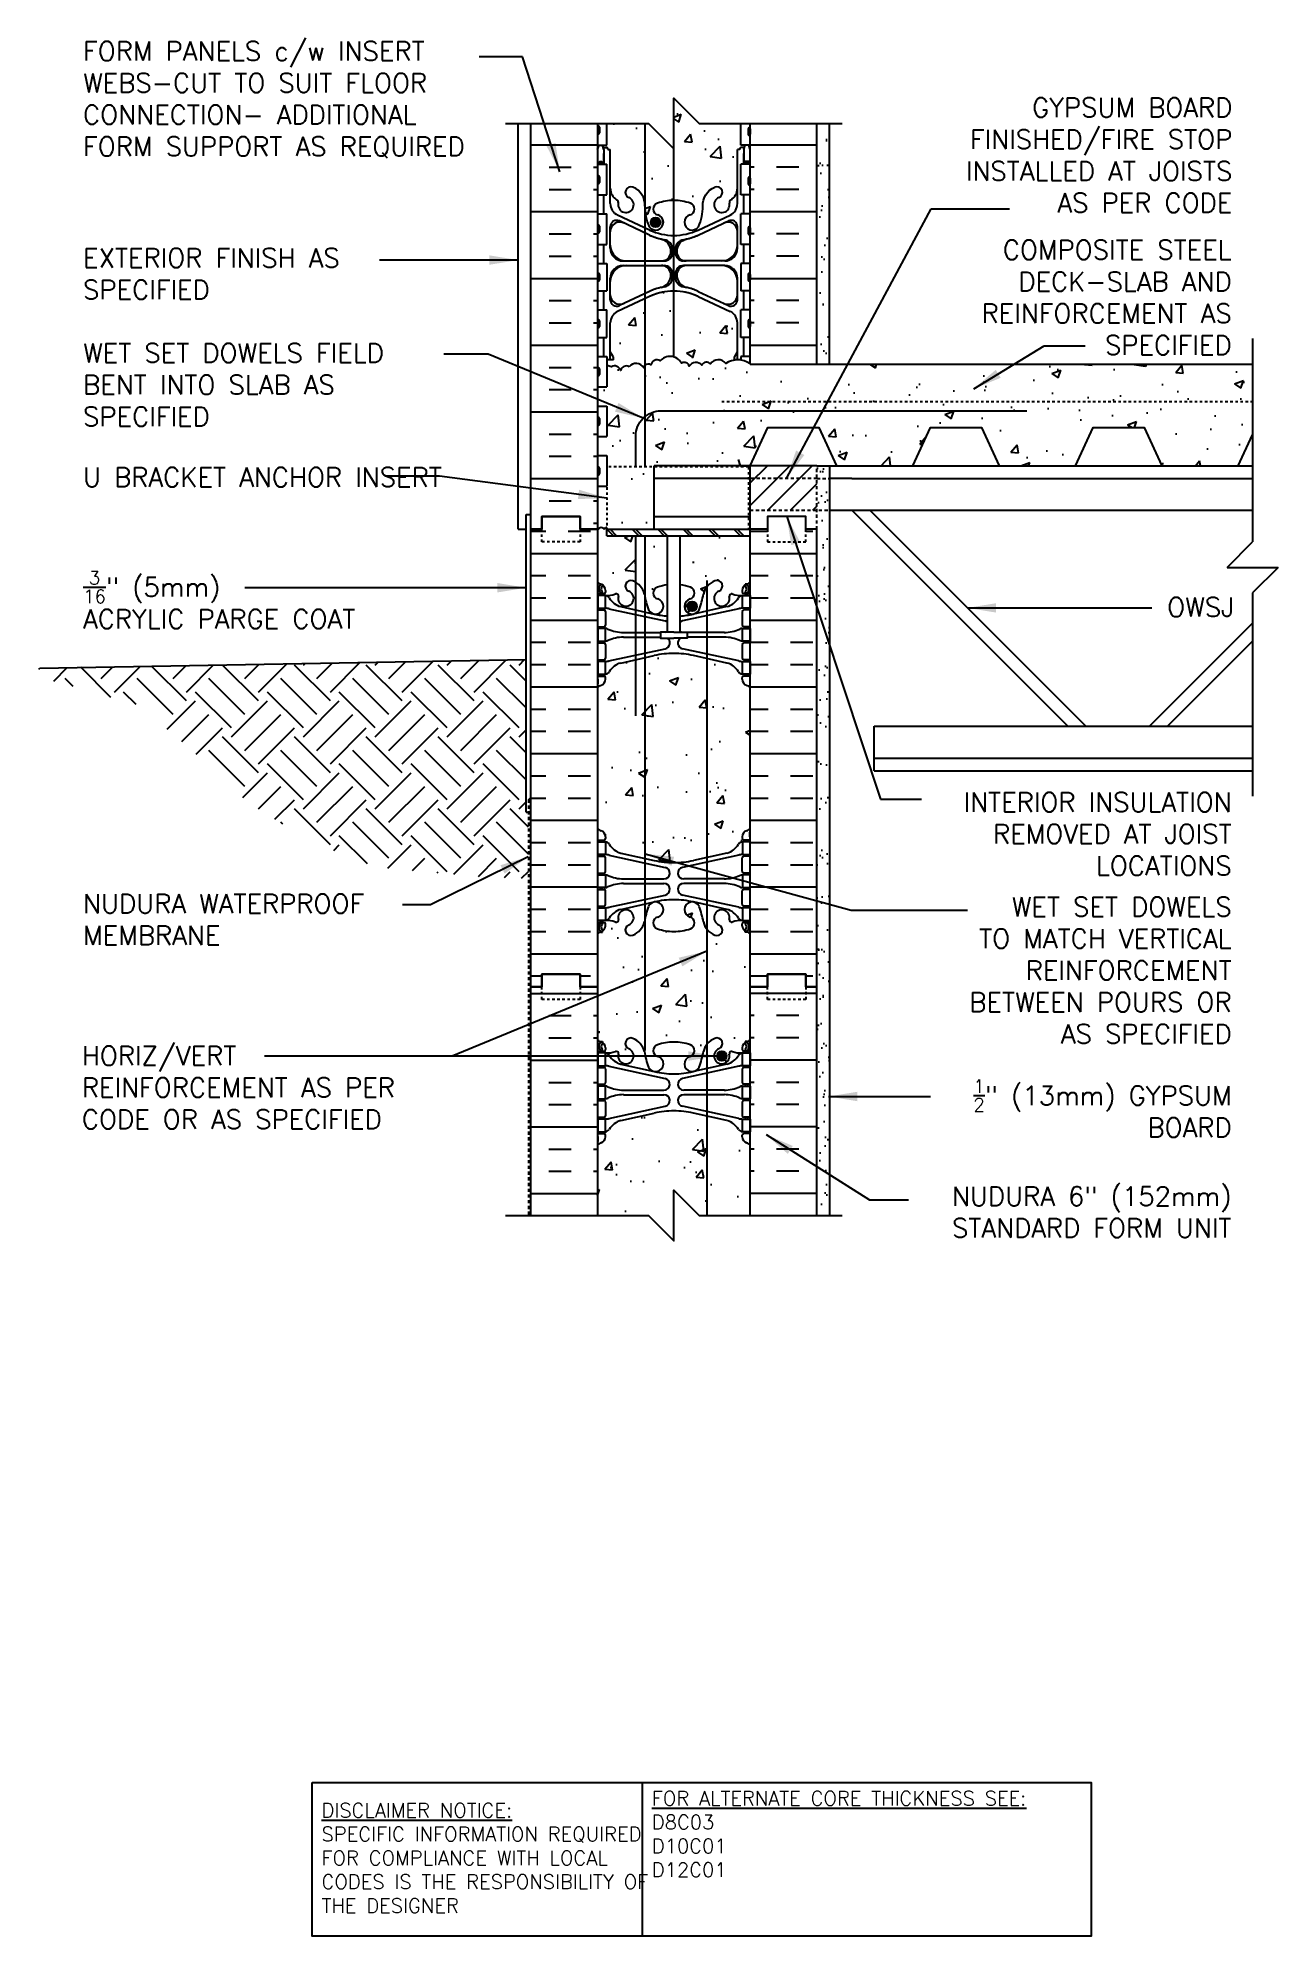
# Model space of a CAD drawing. Header units: inches. Extents: x 49.1 to 97.9, y 137.5 to 212.2.
import ezdxf
from ezdxf.enums import TextEntityAlignment as Align

# ---------------------------------------------------------------- set-up
doc = ezdxf.new("R2010")
doc.units = ezdxf.units.IN
doc.header["$LTSCALE"] = 0.5
doc.header["$MEASUREMENT"] = 0
doc.linetypes.add('DASHED2', pattern=[0.375, 0.25, -0.125])
doc.linetypes.add('HIDDEN2', pattern=[0.1875, 0.125, -0.0625])
for name, color, linetype in [('HATCH', 12, 'Continuous'), ('line25', 2, 'Continuous'), ('LINE3', 3, 'Continuous'), ('LINE50', 5, 'Continuous'), ('LINE9', 9, 'Continuous'), ('TEXT', 4, 'Continuous'), ('Web_Edge', 9, 'Continuous')]:
    doc.layers.add(name, color=color, linetype=linetype)
doc.styles.add('DIM', font='romans.shx', dxfattribs={"width": 0.7})
doc.styles.add('ROMANS', font='romans.shx', dxfattribs={"height": 0.75})
doc.styles.get("Standard").update_dxf_attribs({"font": 'romans.shx', "height": 0.75})
doc.dimstyles.new('ext_12', dxfattribs={"dimscale": 12, "dimtxt": 0.09375, "dimasz": 0.09375, "dimexe": 0.09375, "dimexo": 0.0625, "dimgap": 0.0625, "dimtad": 1, "dimdec": 1, "dimzin": 3, "dimdsep": 46, "dimlunit": 4, "dimtxsty": 'DIM', "dimcen": 0.09, "dimdle": 0.09375, "dimclrt": 4, "dimadec": 0, "dimazin": 0, "dimtfac": 1, "dimtdec": 1, "dimtmove": 2, "dimatfit": 3, "dimfxl": 1, "dimfrac": 2, "dimtolj": 1, "dimtzin": 0, "dimarcsym": 0})
pattern_1 = [(37.5, (4.0259, 64.8166), (-0.0314967, 0.963412), [0, -0.76, 0, -0.85, 0, -0.8125]), (7.5, (4.0259, 64.8166), (0.884888, 1.411073), [0, -0.41, 0, -0.685, 0, -0.2625]), (327.5, (3.4109, 64.8166), (1.557071, 0.0028295), [0, -0.25, 0, -0.9, 0, -1.175]), (317.5, (3.4109, 64.8166), (1.503063, 0.438838), [0, -0.125, 0, -0.59, 0, -0.675])]

msp = doc.modelspace()

# ---------------------------------------------------------------- texts
at = {"layer": 'TEXT', "style": 'ROMANS'}
msp.add_text('OWSJ ', height=0.75, dxfattribs=at).set_placement((95.086, 189.406), align=Align.CENTER)
at = {"layer": 'TEXT', "char_height": 0.75, "style": 'ROMANS'}
for s, insert, width, attachment_point in [('FORM PANELS c/w INSERT WEBS-CUT TO SUIT FLOOR CONNECTION- ADDITIONAL FORM SUPPORT AS REQUIRED', (50.87, 212.029), 16.66856, 1), ('\\A1;GYPSUM BOARD FINISHED/FIRE STOP INSTALLED AT JOISTS AS PER CODE', (96.071, 207.56), 12.22718, 6), ('EXTERIOR FINISH AS SPECIFIED', (50.87, 203.893), 13.68504, 1), ('\\A1;COMPOSITE STEEL DECK-SLAB AND REINFORCEMENT AS SPECIFIED', (96.044, 201.961), 12.22718, 6), ('WET SET DOWELS FIELD BENT INTO SLAB AS SPECIFIED', (50.87, 200.153), 13.68504, 1), ('U BRACKET ANCHOR INSERT', (50.87, 195.269), 13.68504, 1), ('\\A1;{\\H0.7x;\\S3/16;\\H1.429x;" (5mm)\\PACRYLIC PARGE COAT}', (50.87, 190.069), 13.05222, 4), ('\\A1;INTERIOR INSULATION REMOVED AT JOIST LOCATIONS', (96.044, 180.857), 12.22718, 6), ('\\A1;{\\H1x;NUDURA WATERPROOF MEMBRANE}', (50.87, 177.49), 13.60737, 4), ('WET SET DOWELS \\PTO MATCH VERTICAL REINFORCEMENT\\PBETWEEN POURS OR AS SPECIFIED', (96.044, 175.49), 12.22718, 6), ('HORIZ/VERT\\PREINFORCEMENT AS PER CODE OR AS SPECIFIED', (50.823, 170.881), 14.832, 4), ('\\A1;{\\H0.7x;\\S1/2;}" (13mm) GYPSUM BOARD', (96.044, 170.063), 12.19083, 6), ('NUDURA 6" (152mm) STANDARD FORM UNIT', (96.038, 165.98), 14.12358, 6)]:
    msp.add_mtext(s, dxfattribs=dict(at, insert=insert, width=width, attachment_point=attachment_point))
at = {"layer": 'TEXT', "char_height": 0.5625, "attachment_point": 4}
for s, insert, width in [('{\\LDISCLAIMER NOTICE:}\\PSPECIFIC INFORMATION REQUIRED FOR COMPLIANCE WITH LOCAL CODES IS THE RESPONSIBILITY OF THE DESIGNER', (60.249, 140.572), 14.00235), ('{\\LFOR ALTERNATE CORE THICKNESS SEE:\\P}D8C03\\PD10C01\\PD12C01', (73.241, 141.512), 23.33295)]:
    msp.add_mtext(s, dxfattribs=dict(at, insert=insert, width=width))

# ---------------------------------------------------------------- blocks, each defined once
blk = doc.blocks.new('Cutline')
at = {"layer": 'LINE9'}
blk.add_lwpolyline([(-12.25, 0), (-6.625, 0), (-5.625, -1), (-5.625, 1), (-4.625, 0), (1, 0)], dxfattribs=at)

# ---------------------------------------------------------------- hatches: boundary and pattern name
at = {"layer": 'HATCH'}
h = msp.add_hatch(dxfattribs=at)
h.set_pattern_fill('AR-CONC', color=256, scale=0.5)
h.paths.add_polyline_path([(76.607, 207.778), (76.707, 207.778), (76.707, 207.808, -0.414214), (76.757, 207.858), (76.883, 207.858), (76.914, 207.951), (76.742, 207.951), (76.742, 208.809), (75.107, 208.809), (74.107, 209.809), (74.107, 207.809), (74.107, 205.778, -0.082755), (74.756, 205.67, -0.735593), (74.743, 205.212, 1.422913), (75.077, 204.745, 0.10488), (75.249, 205.557, -0.325306), (75.716, 206.299, -1), (75.879, 205.891, 2.127293), (76.292, 205.666, -0.31131), (76.348, 205.796, 0.258958), (76.607, 206.263)])
h.paths.add_polyline_path([(74.107, 207.809), (73.107, 208.809), (72.982, 208.809), (72.982, 205.3, 0.072347), (73.138, 204.745, 1.422913), (73.472, 205.212, -0.735593), (73.459, 205.67, -0.082755), (74.107, 205.778)])
h.paths.add_polyline_path([(73.576, 204.919, -1), (73.201, 204.919, -1)], flags=16)
h.paths.add_polyline_path([(72.982, 208.809), (71.472, 208.809), (71.472, 207.951), (71.301, 207.951), (71.331, 207.858), (71.457, 207.858, -0.414214), (71.507, 207.808), (71.507, 207.778), (71.607, 207.778), (71.607, 206.263, 0.258958), (71.866, 205.796, -0.31131), (71.923, 205.666, 2.127293), (72.336, 205.891, -1), (72.499, 206.299, -0.306667), (72.967, 205.608)])
h.paths.add_polyline_path([(74.107, 202.214, 0.109869), (73.154, 202.002), (72.982, 201.922), (72.982, 199.295, -0.33578), (73.207, 199.316, -0.520567), (73.569, 199.471, -0.230831), (73.986, 199.645, -0.059834), (74.107, 199.623)])
h.paths.add_polyline_path([(72.982, 201.922), (71.895, 201.413, 0.291097), (71.607, 200.96), (71.607, 199.82), (71.727, 199.62), (71.727, 199.507), (71.472, 199.507), (71.472, 199.29, -0.058158), (71.652, 199.231, -0.520567), (72.011, 199.087, -0.520567), (72.353, 199.234, -0.520567), (72.926, 199.195, -0.157293), (72.982, 199.295)])
h.paths.add_polyline_path([(76.607, 200.96, 0.291097), (76.319, 201.413), (75.061, 202.002, 0.093369), (74.254, 202.209, 0.016332), (74.107, 202.214), (74.107, 199.623, -0.195791), (74.408, 199.376, -0.520567), (74.713, 199.255, -0.520567), (75.203, 199.298, -0.520567), (75.548, 199.347, -0.520567), (76.146, 199.369, -0.108783), (76.487, 199.498), (76.487, 199.62), (76.607, 199.82)])
h.paths.add_polyline_path([(96.87, 199.344), (77.107, 199.344), (77.107, 199.346, 0.310845), (76.146, 199.369, 0.520567), (75.548, 199.347, 0.520567), (75.203, 199.298, 0.520567), (74.713, 199.255, 0.520567), (74.408, 199.376, 0.258655), (73.986, 199.645, 0.230831), (73.569, 199.471, 0.520567), (73.207, 199.316, 0.33578), (72.982, 199.295), (72.982, 195.295), (73.333, 195.295), (73.333, 195.342), (77.107, 195.342), (77.807, 196.842), (79.807, 196.842), (80.505, 195.344), (83.507, 195.344), (84.206, 196.842), (86.206, 196.842), (86.904, 195.344), (89.906, 195.344), (90.605, 196.842), (92.605, 196.842), (93.303, 195.344), (96.305, 195.344), (96.87, 196.555)])
h.paths.add_polyline_path([(72.982, 197.284), (72.982, 199.295, 0.157293), (72.926, 199.195, 0.520567), (72.353, 199.234, 0.520567), (72.011, 199.087, 0.520567), (71.652, 199.231, 0.058158), (71.472, 199.29), (71.472, 198.441), (71.107, 198.441), (71.107, 197.691), (71.472, 197.691), (71.472, 196.491), (71.107, 196.491), (71.107, 195.741), (71.472, 195.741), (71.472, 195.295), (72.607, 195.295), (72.607, 196.504, -0.227735)])
h.paths.add_polyline_path([(73.333, 195.295), (72.982, 195.295), (71.472, 195.295), (71.472, 192.842), (73.333, 192.842)])
h.paths.add_polyline_path([(72.607, 192.582), (71.472, 192.582), (71.472, 192.842), (71.472, 194.541), (71.107, 194.541), (71.107, 190.755, 0.064398), (71.217, 190.689), (71.307, 190.689), (71.307, 190.648, -0.249069), (71.417, 190.44), (71.417, 190.373, -0.414214), (71.355, 190.31), (71.307, 190.31), (71.307, 190.24), (71.412, 190.24, 0.10046), (71.806, 190.298, -0.601435), (71.926, 190.193, 2.182095), (72.336, 190.406, -1), (72.499, 190.814, -0.040657), (72.607, 190.76)])
h.paths.add_polyline_path([(73.857, 192.582), (73.857, 192.582), (72.982, 192.582), (72.982, 190.111, 0.037617), (73.113, 189.679, 1.553132), (73.472, 190.104, -0.735593), (73.459, 190.562, -0.05128), (73.857, 190.654)])
h.paths.add_polyline_path([(77.107, 192.582), (74.357, 192.582), (74.357, 190.654, -0.05128), (74.756, 190.562, -0.735593), (74.743, 190.104, 1.553132), (75.101, 189.679, 0.053157), (75.267, 190.293, -0.24438), (75.716, 190.814, -1), (75.879, 190.406, 2.182095), (76.289, 190.193, -0.601435), (76.409, 190.298, 0.10046), (76.802, 190.24), (76.907, 190.24), (76.907, 190.31), (76.86, 190.31, -0.414214), (76.797, 190.373), (76.797, 190.44, -0.249069), (76.907, 190.648), (76.907, 190.689), (76.997, 190.689, 0.064398), (77.107, 190.755)])
h.paths.add_polyline_path([(75.013, 189.81, -1), (74.638, 189.81, -1)], flags=16)
h.paths.add_polyline_path([(75.409, 187.755), (74.875, 187.872, 0.057795), (74.107, 187.961, 0.057795), (73.339, 187.872), (72.982, 187.794), (72.982, 179.895), (73.339, 179.817, 0.057795), (74.107, 179.727, 0.057795), (74.875, 179.817), (75.409, 179.934)])
h.paths.add_polyline_path([(72.982, 187.794), (72.017, 187.582, 0.196323), (71.568, 187.235, -0.188973), (71.412, 187.14), (71.307, 187.14), (71.307, 187.07), (71.355, 187.07, -0.414214), (71.417, 187.008), (71.417, 186.94, -0.317837), (71.251, 186.705, 0.082415), (71.107, 186.626), (71.107, 181.063, 0.082415), (71.251, 180.984, -0.317837), (71.417, 180.748), (71.417, 180.681, -0.414214), (71.355, 180.618), (71.307, 180.618), (71.307, 180.548), (71.412, 180.548, -0.188973), (71.568, 180.453, 0.196323), (72.017, 180.107), (72.982, 179.895)])
h.paths.add_polyline_path([(77.107, 186.626, 0.082415), (76.964, 186.705, -0.317837), (76.797, 186.94), (76.797, 187.008, -0.414214), (76.86, 187.07), (76.907, 187.07), (76.907, 187.14), (76.802, 187.14, -0.188973), (76.646, 187.235, 0.196323), (76.197, 187.582), (75.409, 187.755), (75.409, 179.934), (76.197, 180.107, 0.196323), (76.646, 180.453, -0.188973), (76.802, 180.548), (76.907, 180.548), (76.907, 180.618), (76.86, 180.618, -0.414214), (76.797, 180.681), (76.797, 180.748, -0.317837), (76.964, 180.984, 0.082415), (77.107, 181.063)])
h.paths.add_polyline_path([(72.947, 177.395, -0.24438), (72.499, 176.874, -1), (72.336, 177.283, 2.182095), (71.926, 177.496, -0.601435), (71.806, 177.391, 0.10046), (71.412, 177.448), (71.307, 177.448), (71.307, 177.378), (71.355, 177.378, -0.414214), (71.417, 177.316), (71.417, 177.248, -0.249069), (71.307, 177.041), (71.307, 176.999), (71.217, 176.999, 0.064398), (71.107, 176.933), (71.107, 174.844), (71.107, 172.755, 0.064398), (71.217, 172.689), (71.307, 172.689), (71.307, 172.648, -0.249069), (71.417, 172.44), (71.417, 172.373, -0.414214), (71.355, 172.31), (71.307, 172.31), (71.307, 172.24), (71.412, 172.24, 0.10046), (71.806, 172.298, -0.601435), (71.926, 172.193, 2.182095), (72.336, 172.406, -1), (72.499, 172.814, -0.24438), (72.947, 172.293, 0.053157), (73.113, 171.679, 1.553132), (73.472, 172.104, -0.735593), (73.459, 172.562, -0.082755), (74.107, 172.67, -0.082755), (74.756, 172.562, -0.735593), (74.743, 172.104, 1.553132), (75.101, 171.679, 0.053157), (75.267, 172.293, -0.110434), (75.409, 172.586), (75.409, 177.103, -0.110434), (75.267, 177.395, 0.053157), (75.101, 178.009, 1.553132), (74.743, 177.585, -0.735593), (74.756, 177.127, -0.082755), (74.107, 177.019, -0.082755), (73.459, 177.127, -0.735593), (73.472, 177.585, 1.553132), (73.113, 178.009, 0.053157)])
h.paths.add_polyline_path([(77.107, 176.933, 0.064398), (76.997, 176.999), (76.907, 176.999), (76.907, 177.041, -0.249069), (76.797, 177.248), (76.797, 177.316, -0.414214), (76.86, 177.378), (76.907, 177.378), (76.907, 177.448), (76.802, 177.448, 0.10046), (76.409, 177.391, -0.601435), (76.289, 177.496, 2.182095), (75.879, 177.283, -1), (75.716, 176.874, -0.130426), (75.409, 177.103), (75.409, 172.586, -0.130426), (75.716, 172.814, -1), (75.879, 172.406, 2.182095), (76.289, 172.193, -0.601435), (76.409, 172.298, 0.10046), (76.802, 172.24), (76.907, 172.24), (76.907, 172.31), (76.86, 172.31, -0.414214), (76.797, 172.373), (76.797, 172.44, -0.249069), (76.907, 172.648), (76.907, 172.689), (76.997, 172.689, 0.064398), (77.107, 172.755), (77.107, 174.844)])
h.paths.add_polyline_path([(76.18, 172.122, -1), (75.805, 172.122, -1)], flags=16)
h.paths.add_polyline_path([(75.409, 169.755), (74.875, 169.872, 0.057795), (74.107, 169.961, 0.057795), (73.339, 169.872), (72.017, 169.582, 0.196323), (71.568, 169.235, -0.188973), (71.412, 169.14), (71.307, 169.14), (71.307, 169.07), (71.355, 169.07, -0.414214), (71.417, 169.008), (71.417, 168.94, -0.317837), (71.251, 168.705, 0.082415), (71.107, 168.626), (71.107, 165.844), (73.107, 165.844), (74.107, 164.844), (74.107, 166.844), (75.107, 165.844), (75.409, 165.844)])
h.paths.add_polyline_path([(77.107, 168.626, 0.082415), (76.964, 168.705, -0.317837), (76.797, 168.94), (76.797, 169.008, -0.414214), (76.86, 169.07), (76.907, 169.07), (76.907, 169.14), (76.802, 169.14, -0.188973), (76.646, 169.235, 0.196323), (76.197, 169.582), (75.409, 169.755), (75.409, 165.844), (77.107, 165.844)])
h = msp.add_hatch(dxfattribs=at)
h.set_pattern_fill('INSUL', color=256, scale=7, style=0)
h.set_pattern_definition([(0, (-2855.0543, -204.163), (0, 2.625), []), (0, (-2855.0543, -203.288), (0, 2.625), [0.875, -0.875]), (0, (-2855.0543, -202.413), (0, 2.625), [0.875, -0.875])])
h.paths.add_polyline_path([(68.482, 192.846), (68.92, 192.846), (68.92, 193.346), (70.42, 193.346), (70.42, 192.846), (71.107, 192.846), (71.107, 208.684), (70.982, 208.809), (68.482, 208.809)])
h = msp.add_hatch(dxfattribs=at)
h.set_pattern_fill('AR-CONC', color=256, scale=0.5, style=0)
h.paths.add_polyline_path([(72.511, 208.809), (71.472, 208.809), (71.472, 207.951), (71.301, 207.951), (71.331, 207.858), (71.457, 207.858, -0.414214), (71.507, 207.808), (71.507, 207.778), (71.607, 207.778), (71.607, 206.263, 0.258958), (71.866, 205.796, -0.31131), (71.923, 205.666, 0.933591), (72.511, 205.508), (72.511, 205.707, 0.218189), (72.336, 205.891, -1), (72.499, 206.299, -0.004256), (72.511, 206.294)])
h = msp.add_hatch(dxfattribs=at)
h.set_pattern_fill('INSUL', color=256, scale=7, style=0)
h.set_pattern_definition([(180, (3003.269, -204.163), (0, 2.625), []), (180, (3003.269, -203.288), (0, 2.625), [0.875, -0.875]), (180, (3003.269, -202.413), (0, 2.625), [0.875, -0.875])])
h.paths.add_polyline_path([(77.107, 199.344), (79.732, 199.344), (79.732, 208.809), (77.107, 208.809)])
h = msp.add_hatch(dxfattribs=at)
h.set_pattern_fill('AR-SAND', color=256, scale=0.5, style=0)
h.set_pattern_definition(pattern_1)
h.paths.add_polyline_path([(80.232, 208.809), (79.732, 208.809), (79.732, 199.344), (79.857, 199.344), (80.232, 199.344)])
h = msp.add_hatch(dxfattribs=at)
h.set_pattern_fill('AR-CONC', color=256, scale=0.5, style=0)
h.paths.add_polyline_path([(73.992, 202.844, 0.413582), (73.617, 203.218), (72.511, 203.218), (72.511, 201.9), (73.154, 202.201, -0.053094), (73.604, 202.356, 0.350119)])
h = msp.add_hatch(dxfattribs=at)
h.set_pattern_fill('AR-SAND', color=256, scale=0.5, style=0)
h.set_pattern_definition(pattern_1)
h.paths.add_polyline_path([(80.232, 195.344), (79.732, 195.344), (79.732, 174.844), (79.732, 165.844), (80.232, 165.844)])
h = msp.add_hatch(dxfattribs=at)
h.set_pattern_fill('INSUL', color=256, scale=7, style=0)
h.set_pattern_definition([(0, (78.6955, 186.6443), (0, 2.625), []), (0, (78.6955, 187.5193), (0, 2.625), [0.875, -0.875]), (0, (78.6955, 188.3943), (0, 2.625), [0.875, -0.875])])
h.paths.add_polyline_path([(79.732, 192.844), (79.295, 192.844), (79.295, 192.344), (77.795, 192.344), (77.795, 192.844), (77.107, 192.844), (77.107, 174.844), (77.795, 174.844), (77.795, 175.344), (79.295, 175.344), (79.295, 174.844), (79.732, 174.844)])
h.paths.add_polyline_path([(68.482, 174.844), (68.92, 174.844), (68.92, 175.344), (70.42, 175.344), (70.42, 174.844), (71.107, 174.844), (71.107, 192.844), (70.42, 192.844), (70.42, 193.344), (68.92, 193.344), (68.92, 192.844), (68.482, 192.844)])
h = msp.add_hatch(dxfattribs=at)
h.set_pattern_fill('EARTH', color=256, scale=8, angle=45, style=0)
h.set_pattern_definition([(45, (4.0259, 64.8166), (2e-16, 2.828427), [2, -2]), (45, (3.4956, 65.347), (2e-16, 2.828427), [2, -2]), (45, (2.9652, 65.8773), (2e-16, 2.828427), [2, -2]), (135, (2.9652, 66.2308), (-2.828427, 4e-16), [2, -2]), (135, (3.4956, 66.7611), (-2.828427, 4e-16), [2, -2]), (135, (4.0259, 67.2915), (-2.828427, 4e-16), [2, -2])])
h.paths.add_polyline_path([(68.389, 179.106), (68.389, 181.719), (68.295, 181.719), (68.295, 187.719), (49.097, 187.384), (49.392, 186.966), (53.07, 185.916), (54.938, 184.341), (57.332, 182.125), (59.725, 180.608), (62.353, 179.559), (66.402, 179.184)])
at = {"layer": 'LINE3'}
for points in [[(73.201, 204.919, 1), (73.576, 204.919, 1)], [(74.638, 189.81, 1), (75.013, 189.81, 1)], [(75.805, 172.122, 1), (76.18, 172.122, 1)]]:
    msp.add_hatch(color=256, dxfattribs=at).paths.add_polyline_path(points)
at = {"layer": 'LINE9'}
h = msp.add_hatch(dxfattribs=at)
h.set_pattern_fill('ANSI31', color=256, scale=5, style=0)
h.paths.add_polyline_path([(79.732, 193.594), (79.732, 195.342), (77.107, 195.342), (77.107, 193.594)])

# ---------------------------------------------------------------- linework, layer by layer
at = {"layer": 'HATCH', "linetype": 'HIDDEN2'}
for p, q in [((71.472, 195.295), (71.472, 192.842)), ((77.045, 195.295), (71.472, 195.295)), ((77.045, 195.295), (77.045, 192.842))]:
    msp.add_line(p, q, dxfattribs=at)
at = {"layer": 'HATCH', "linetype": 'HIDDEN2', "ltscale": 2}
for p, q in [((79.732, 192.844), (79.732, 195.344)), ((79.732, 194.844), (77.107, 194.844)), ((79.732, 194.844), (80.232, 194.844)), ((77.107, 193.594), (80.232, 193.594))]:
    msp.add_line(p, q, dxfattribs=at)
at = {"layer": 'HATCH'}
for p, q in [((70.946, 193.085), (71.107, 193.085)), ((71.472, 192.842), (71.732, 192.582)), ((71.597, 192.842), (71.857, 192.582)), ((72.472, 192.842), (72.732, 192.582)), ((72.597, 192.842), (72.857, 192.582)), ((73.472, 192.842), (73.732, 192.582)), ((73.597, 192.842), (73.857, 192.582)), ((74.472, 192.842), (74.732, 192.582)), ((74.597, 192.842), (74.857, 192.582)), ((75.472, 192.842), (75.732, 192.582)), ((75.597, 192.842), (75.857, 192.582)), ((76.472, 192.842), (76.732, 192.582)), ((76.597, 192.842), (76.857, 192.582)), ((68.482, 174.585), (71.107, 174.585)), ((79.732, 174.585), (77.107, 174.585)), ((69.196, 173.71), (70.071, 173.71)), ((70.946, 173.71), (71.107, 173.71)), ((77.269, 173.71), (77.107, 173.71)), ((79.019, 173.71), (78.144, 173.71)), ((69.196, 172.835), (70.071, 172.835)), ((70.946, 172.835), (71.107, 172.835)), ((77.269, 172.835), (77.107, 172.835)), ((79.019, 172.835), (78.144, 172.835)), ((68.482, 171.96), (71.107, 171.96)), ((79.732, 171.96), (77.107, 171.96)), ((69.196, 171.085), (70.071, 171.085)), ((70.946, 171.085), (71.107, 171.085)), ((77.269, 171.085), (77.107, 171.085)), ((79.019, 171.085), (78.144, 171.085)), ((69.196, 170.21), (70.071, 170.21)), ((70.946, 170.21), (71.107, 170.21)), ((77.269, 170.21), (77.107, 170.21)), ((79.019, 170.21), (78.144, 170.21)), ((68.482, 169.335), (71.107, 169.335)), ((79.732, 169.335), (77.107, 169.335)), ((69.196, 168.46), (70.071, 168.46)), ((70.946, 168.46), (71.107, 168.46)), ((77.269, 168.46), (77.107, 168.46)), ((79.019, 168.46), (78.144, 168.46)), ((69.196, 167.585), (70.071, 167.585)), ((70.946, 167.585), (71.107, 167.585)), ((77.269, 167.585), (77.107, 167.585)), ((79.019, 167.585), (78.144, 167.585)), ((68.482, 166.71), (71.107, 166.71)), ((79.732, 166.71), (77.107, 166.71))]:
    msp.add_line(p, q, dxfattribs=at)
for points in [[(73.986, 199.645, 0.230831), (73.569, 199.471, 0.520567), (73.207, 199.316, 0.520567), (72.926, 199.195, 0.520567), (72.353, 199.234, 0.166585)], [(77.107, 199.346, 0.310845), (76.146, 199.369, 0.520567), (75.548, 199.347, 0.520567), (75.203, 199.298, 0.520567), (74.713, 199.255, 0.520567), (74.408, 199.376, 0.258655), (73.986, 199.645, 0.132818)], [(72.353, 199.234, 0.520567), (72.011, 199.087, 0.520567), (71.652, 199.231, 0.058158), (71.472, 199.29, 0.058158)], [(71.472, 192.92, 0.182463), (71.364, 192.846, 0.520567), (71.129, 192.846)]]:
    msp.add_lwpolyline(points, format="xyb", dxfattribs=at)
at = {"layer": 'line25'}
for p, q in [((71.107, 208.809), (71.107, 174.844)), ((71.472, 207.951), (71.472, 208.809)), ((76.742, 207.951), (76.742, 208.809)), ((77.107, 199.344), (77.107, 208.809)), ((71.107, 207.951), (71.472, 207.951)), ((77.107, 207.951), (76.742, 207.951)), ((71.107, 207.201), (71.472, 207.201)), ((71.472, 206.001), (71.472, 207.201)), ((76.742, 206.001), (76.742, 207.201)), ((77.107, 207.201), (76.742, 207.201)), ((71.107, 206.001), (71.472, 206.001)), ((77.107, 206.001), (76.742, 206.001)), ((71.107, 205.251), (71.472, 205.251)), ((71.472, 204.051), (71.472, 205.251)), ((77.107, 205.251), (76.742, 205.251)), ((76.742, 204.051), (76.742, 205.251)), ((71.107, 204.051), (71.472, 204.051)), ((77.107, 204.051), (76.742, 204.051)), ((71.107, 203.301), (71.472, 203.301)), ((71.472, 203.301), (71.472, 202.221)), ((77.107, 203.301), (76.742, 203.301)), ((76.742, 203.301), (76.742, 202.221)), ((71.107, 202.221), (71.472, 202.221)), ((77.107, 202.221), (76.742, 202.221)), ((71.107, 201.471), (71.472, 201.471)), ((71.472, 200.391), (71.472, 201.471)), ((77.107, 201.471), (76.742, 201.471)), ((76.742, 200.391), (76.742, 201.471)), ((71.107, 200.391), (71.472, 200.391)), ((77.107, 200.391), (76.742, 200.391)), ((71.107, 199.641), (71.472, 199.641)), ((71.472, 199.641), (71.472, 198.441)), ((77.107, 199.641), (76.742, 199.641)), ((76.742, 199.641), (76.742, 199.497)), ((77.107, 199.344), (96.87, 199.344)), ((71.107, 198.441), (71.472, 198.441)), ((71.107, 197.691), (71.472, 197.691)), ((71.472, 197.691), (71.472, 196.491)), ((71.107, 196.491), (71.472, 196.491)), ((71.107, 195.741), (71.472, 195.741)), ((71.472, 195.741), (71.472, 194.541)), ((73.333, 192.842), (73.333, 195.342)), ((77.107, 174.844), (77.107, 195.344)), ((79.732, 195.344), (96.87, 195.344)), ((71.107, 194.541), (71.472, 194.541)), ((77.107, 194.842), (73.333, 194.842)), ((81.107, 194.844), (80.232, 194.844)), ((81.107, 194.844), (96.87, 194.844)), ((80.232, 193.594), (96.87, 193.594)), ((81.107, 193.594), (89.607, 185.094)), ((81.814, 193.594), (90.314, 185.094)), ((71.472, 192.842), (77.107, 192.842)), ((71.472, 192.582), (71.472, 192.842)), ((73.333, 193.342), (77.107, 193.342)), ((71.472, 192.582), (77.107, 192.582)), ((73.857, 188.79), (73.857, 192.582)), ((74.357, 188.79), (74.357, 192.582)), ((96.87, 189.15), (92.814, 185.094)), ((96.87, 188.442), (93.522, 185.094)), ((81.982, 183.344), (81.982, 185.094)), ((81.982, 185.094), (96.87, 185.094)), ((81.982, 183.844), (96.87, 183.844)), ((81.982, 183.344), (96.87, 183.344)), ((71.107, 174.844), (71.107, 165.844)), ((77.107, 165.844), (77.107, 174.844))]:
    msp.add_line(p, q, dxfattribs=at)
at = {"layer": 'line25', "color": 192}
for p, q in [((76.732, 195.342), (76.653, 195.592)), ((76.732, 195.342), (77.107, 195.342)), ((80.506, 195.342), (83.506, 195.342)), ((86.905, 195.342), (89.905, 195.342)), ((93.304, 195.342), (96.304, 195.342))]:
    msp.add_line(p, q, dxfattribs=at)
for points in [[(77.107, 195.342), (77.807, 196.842), (79.807, 196.842), (80.506, 195.342)], [(83.506, 195.342), (84.206, 196.842), (86.206, 196.842), (86.905, 195.342)], [(89.905, 195.342), (90.605, 196.842), (92.605, 196.842), (93.304, 195.342)], [(96.304, 195.342), (96.87, 196.555)]]:
    msp.add_lwpolyline(points, dxfattribs=at)
at = {"layer": 'line25'}
for points in [[(79.732, 195.342), (73.333, 195.342)], [(74.107, 188.79), (73.579, 188.79), (73.579, 188.563), (74.107, 188.563)], [(74.107, 188.79), (74.636, 188.79), (74.636, 188.563), (74.376, 188.563)], [(74.376, 188.563), (74.107, 188.563)]]:
    msp.add_lwpolyline(points, dxfattribs=at)
at = {"layer": 'LINE3'}
for p, q in [((72.982, 195.295), (72.982, 208.807)), ((74.107, 199.623), (74.107, 207.809)), ((72.982, 172.335), (72.982, 192.582)), ((75.409, 190.828), (75.409, 165.844))]:
    msp.add_line(p, q, dxfattribs=at)
at = {"layer": 'LINE3', "linetype": 'Continuous'}
msp.add_lwpolyline([(72.607, 195.295), (72.607, 196.504, -0.414214), (73.607, 197.504), (87.986, 197.504)], format="xyb", dxfattribs=at)
msp.add_lwpolyline([(72.607, 185.504), (72.607, 192.582)], dxfattribs=at)
at = {"layer": 'LINE3'}
for centre in [(73.389, 204.919), (74.826, 189.81), (75.992, 172.122)]:
    msp.add_circle(centre, 0.188, dxfattribs=at)
at = {"layer": 'LINE50'}
for p, q in [((68.482, 192.846), (68.482, 208.809)), ((79.732, 199.344), (79.732, 208.809)), ((68.482, 174.844), (68.482, 192.844)), ((79.732, 174.844), (79.732, 192.844)), ((49.166, 187.385), (68.295, 187.719)), ((68.482, 165.844), (68.482, 174.844)), ((79.732, 165.844), (79.732, 174.844))]:
    msp.add_line(p, q, dxfattribs=at)
for points in [[(71.107, 192.844), (70.42, 192.844), (70.42, 193.344), (68.92, 193.344), (68.92, 192.844), (68.482, 192.844)], [(68.482, 192.844), (68.92, 192.844), (68.92, 193.344), (70.42, 193.344), (70.42, 192.844), (71.107, 192.844)], [(79.732, 192.844), (79.295, 192.844), (79.295, 193.344), (77.795, 193.344), (77.795, 192.844), (77.107, 192.844)], [(71.107, 174.844), (70.42, 174.844), (70.42, 175.344), (68.92, 175.344), (68.92, 174.844), (68.482, 174.844)], [(68.482, 174.844), (68.92, 174.844), (68.92, 175.344), (70.42, 175.344), (70.42, 174.844), (71.107, 174.844)], [(77.107, 174.844), (77.795, 174.844), (77.795, 175.344), (79.295, 175.344), (79.295, 174.844), (79.732, 174.844)], [(79.732, 174.844), (79.295, 174.844), (79.295, 175.344), (77.795, 175.344), (77.795, 174.844), (77.107, 174.844)]]:
    msp.add_lwpolyline(points, dxfattribs=at)
at = {"layer": 'LINE9'}
for p, q in [((67.982, 192.844), (67.982, 208.809)), ((71.107, 208.661), (71.107, 208.441)), ((71.107, 208.606), (71.107, 208.606)), ((71.107, 208.496), (71.107, 208.496)), ((71.147, 208.701), (71.147, 208.701)), ((71.147, 208.401), (71.147, 208.401)), ((71.187, 208.661), (71.187, 208.441)), ((77.027, 208.601), (77.027, 208.381)), ((77.027, 208.546), (77.027, 208.546)), ((77.027, 208.436), (77.027, 208.436)), ((77.067, 208.641), (77.067, 208.641)), ((77.067, 208.341), (77.067, 208.341)), ((77.107, 208.601), (77.107, 208.381)), ((80.232, 199.344), (80.232, 208.809)), ((71.107, 207.778), (71.164, 207.951)), ((71.357, 207.778), (71.301, 207.951)), ((71.331, 207.858), (71.457, 207.858)), ((71.357, 207.778), (71.357, 207.201)), ((71.507, 207.808), (71.507, 207.778)), ((71.507, 207.808), (71.507, 207.808)), ((71.507, 207.778), (71.607, 207.778)), ((71.607, 205.657), (71.607, 207.778)), ((76.707, 207.778), (76.607, 207.778)), ((76.607, 205.657), (76.607, 207.778)), ((76.707, 207.808), (76.707, 207.778)), ((76.707, 207.808), (76.707, 207.808)), ((76.883, 207.858), (76.757, 207.858)), ((76.857, 207.778), (76.914, 207.951)), ((76.857, 207.778), (76.857, 207.201)), ((77.107, 207.778), (77.051, 207.951)), ((71.107, 206.711), (71.107, 206.491)), ((71.107, 206.656), (71.107, 206.656)), ((71.107, 206.546), (71.107, 206.546)), ((71.147, 206.751), (71.147, 206.751)), ((71.147, 206.451), (71.147, 206.451)), ((71.187, 206.711), (71.187, 206.491)), ((77.027, 206.651), (77.027, 206.431)), ((77.027, 206.596), (77.027, 206.596)), ((77.027, 206.486), (77.027, 206.486)), ((77.067, 206.691), (77.067, 206.691)), ((77.067, 206.391), (77.067, 206.391)), ((77.107, 206.651), (77.107, 206.431)), ((71.107, 204.761), (71.107, 204.541)), ((71.107, 204.706), (71.107, 204.706)), ((71.147, 204.801), (71.147, 204.801)), ((71.187, 204.761), (71.187, 204.541)), ((71.607, 203.898), (71.607, 204.747)), ((73.154, 204.615), (71.895, 205.204)), ((73.154, 204.615), (71.895, 205.204)), ((73.154, 204.416), (71.963, 204.973)), ((73.154, 204.416), (71.963, 204.973)), ((75.061, 204.615), (76.319, 205.204)), ((75.061, 204.615), (76.319, 205.204)), ((75.061, 204.416), (76.251, 204.973)), ((75.061, 204.416), (76.251, 204.973)), ((76.607, 203.898), (76.607, 204.747)), ((77.027, 204.701), (77.027, 204.481)), ((77.027, 204.646), (77.027, 204.646)), ((77.067, 204.741), (77.067, 204.741)), ((77.107, 204.701), (77.107, 204.481)), ((71.107, 204.596), (71.107, 204.596)), ((71.147, 204.501), (71.147, 204.501)), ((74.047, 203.865), (74.047, 203.711)), ((74.167, 203.865), (74.167, 203.711)), ((77.027, 204.536), (77.027, 204.536)), ((77.067, 204.441), (77.067, 204.441)), ((72.107, 203.398), (73.735, 203.398)), ((72.107, 203.398), (73.617, 203.398)), ((72.107, 203.218), (73.735, 203.218)), ((72.107, 203.218), (73.617, 203.218)), ((73.992, 203.773), (73.992, 203.774)), ((74.222, 203.773), (74.222, 203.774)), ((76.107, 203.398), (74.48, 203.398)), ((76.107, 203.218), (74.48, 203.218)), ((76.107, 203.398), (74.597, 203.398)), ((76.107, 203.218), (74.597, 203.218)), ((71.107, 202.871), (71.107, 202.651)), ((71.107, 202.816), (71.107, 202.816)), ((71.107, 202.706), (71.107, 202.706)), ((71.147, 202.911), (71.147, 202.911)), ((71.147, 202.611), (71.147, 202.611)), ((71.187, 202.871), (71.187, 202.651)), ((71.607, 201.87), (71.607, 202.718)), ((74.047, 202.906), (74.047, 202.752)), ((74.167, 202.906), (74.167, 202.752)), ((76.607, 201.87), (76.607, 202.718)), ((77.027, 202.871), (77.027, 202.651)), ((77.027, 202.816), (77.027, 202.816)), ((77.027, 202.706), (77.027, 202.706)), ((77.067, 202.911), (77.067, 202.911)), ((77.067, 202.611), (77.067, 202.611)), ((77.107, 202.871), (77.107, 202.651)), ((73.154, 202.002), (71.895, 201.413)), ((73.154, 202.002), (71.895, 201.413)), ((73.154, 202.201), (71.963, 201.644)), ((73.154, 202.201), (71.963, 201.644)), ((75.061, 202.201), (76.251, 201.644)), ((75.061, 202.201), (76.251, 201.644)), ((75.061, 202.002), (76.319, 201.413)), ((75.061, 202.002), (76.319, 201.413)), ((71.107, 201.041), (71.107, 200.821)), ((71.107, 200.986), (71.107, 200.986)), ((71.107, 200.876), (71.107, 200.876)), ((71.147, 201.081), (71.147, 201.081)), ((71.187, 201.041), (71.187, 200.821)), ((71.607, 199.507), (71.607, 200.96)), ((76.607, 199.507), (76.607, 200.96)), ((77.027, 201.041), (77.027, 200.821)), ((77.027, 200.986), (77.027, 200.986)), ((77.027, 200.876), (77.027, 200.876)), ((77.067, 201.081), (77.067, 201.081)), ((77.107, 201.041), (77.107, 200.821)), ((71.147, 200.781), (71.147, 200.781)), ((77.067, 200.781), (77.067, 200.781)), ((96.87, 200.344), (96.87, 192.344)), ((71.727, 199.507), (71.472, 199.507)), ((71.727, 199.62), (71.607, 199.82)), ((71.727, 199.507), (71.727, 199.62)), ((76.487, 199.62), (76.607, 199.82)), ((76.487, 199.507), (76.487, 199.62)), ((76.742, 199.507), (76.487, 199.507)), ((71.107, 199.151), (71.107, 198.931)), ((71.107, 199.096), (71.107, 199.096)), ((71.107, 198.986), (71.107, 198.986)), ((71.147, 199.191), (71.147, 199.191)), ((71.147, 198.891), (71.147, 198.891)), ((71.187, 199.151), (71.187, 198.931)), ((71.107, 197.201), (71.107, 196.981)), ((71.107, 197.146), (71.107, 197.146)), ((71.147, 197.241), (71.147, 197.241)), ((71.187, 197.201), (71.187, 196.981)), ((71.107, 197.036), (71.107, 197.036)), ((71.147, 196.941), (71.147, 196.941)), ((71.107, 195.251), (71.107, 195.031)), ((71.107, 195.196), (71.107, 195.196)), ((71.107, 195.086), (71.107, 195.086)), ((71.147, 195.291), (71.147, 195.291)), ((71.147, 194.991), (71.147, 194.991)), ((71.187, 195.251), (71.187, 195.031)), ((80.232, 195.344), (80.232, 165.844)), ((68.295, 193.419), (68.482, 193.419)), ((68.295, 181.719), (68.295, 193.419)), ((67.982, 192.844), (68.295, 192.844)), ((95.87, 191.344), (96.87, 192.344)), ((95.87, 191.344), (97.87, 191.344)), ((97.87, 191.344), (96.87, 190.344)), ((96.87, 190.344), (96.87, 182.344)), ((68.295, 181.719), (68.389, 181.719))]:
    msp.add_line(p, q, dxfattribs=at)
at = {"layer": 'LINE9', "linetype": 'HIDDEN2'}
msp.add_line((75.992, 197.873), (96.87, 197.873), dxfattribs=at)
at = {"layer": 'LINE9', "linetype": 'DASHED2'}
for q in [(68.482, 182.295), (68.389, 165.844)]:
    msp.add_line((68.389, 182.201), q, dxfattribs=at)
at = {"layer": 'LINE9'}
for points in [[(71.357, 207.201), (71.357, 207.628)], [(76.857, 207.201), (76.857, 207.628)], [(71.197, 207.201), (71.197, 207.308), (71.267, 207.308), (71.267, 207.201)], [(77.057, 207.201), (77.057, 207.308), (76.907, 207.308), (76.907, 207.201)], [(77.017, 207.201), (77.017, 207.308), (76.947, 207.308), (76.947, 207.201)], [(71.357, 205.251), (71.357, 206.001)], [(76.857, 205.251), (76.857, 206.001)], [(71.357, 203.301), (71.357, 204.051)], [(76.857, 203.301), (76.857, 204.051)], [(71.357, 201.471), (71.357, 202.221)], [(76.857, 201.471), (76.857, 202.221)], [(71.357, 199.641), (71.357, 200.391)], [(76.857, 199.641), (76.857, 200.391)]]:
    msp.add_lwpolyline(points, dxfattribs=at)
for points in [[(72.966, 205.557, 0.325312), (72.499, 206.299)], [(75.249, 205.557, -0.325312), (75.716, 206.299)]]:
    msp.add_lwpolyline(points, format="xyb", dxfattribs=at)
at = {"layer": 'LINE9', "linetype": 'DASHED2', "ltscale": 0.15}
for points in [[(70.42, 192.844), (70.42, 192.844), (70.42, 192.344), (68.92, 192.344), (68.92, 192.844), (68.92, 192.844)], [(77.795, 192.844), (77.795, 192.844), (77.795, 192.344), (79.295, 192.344), (79.295, 192.844), (79.295, 192.844)], [(70.42, 174.844), (70.42, 174.844), (70.42, 174.344), (68.92, 174.344), (68.92, 174.844), (68.92, 174.844)], [(79.295, 174.844), (79.295, 174.844), (79.295, 174.344), (77.795, 174.344), (77.795, 174.844), (77.795, 174.844)]]:
    msp.add_lwpolyline(points, dxfattribs=at)
at = {"layer": 'LINE9'}
for centre, radius, start, end in [((71.147, 208.661), 0.04, 90, 180), ((71.147, 208.441), 0.04, 180, 270), ((71.147, 208.661), 0.04, 0, 90), ((71.147, 208.441), 0.04, 270, 0), ((77.067, 208.601), 0.04, 90, 180), ((77.067, 208.381), 0.04, 180, 270), ((77.067, 208.601), 0.04, 0, 90), ((77.067, 208.381), 0.04, 270, 0), ((71.457, 207.808), 0.05, 0, 90), ((76.757, 207.808), 0.05, 90, 180), ((71.147, 206.711), 0.04, 90, 180), ((71.147, 206.491), 0.04, 180, 270), ((71.147, 206.711), 0.04, 0, 90), ((71.147, 206.491), 0.04, 270, 0), ((72.157, 206.263), 0.55, 180, 238.0732), ((72.417, 206.095), 0.22, 68.19625, 248.19625), ((75.797, 206.095), 0.22, 291.80375, 111.80375), ((76.057, 206.263), 0.55, 301.9268, 0), ((77.067, 206.651), 0.04, 90, 180), ((77.067, 206.431), 0.04, 180, 270), ((77.067, 206.651), 0.04, 0, 90), ((77.067, 206.431), 0.04, 270, 0), ((72.107, 205.657), 0.5, 180, 244.92041), ((71.8, 205.69), 0.125, 348.90556, 58.0732), ((72.222, 205.608), 0.305, 168.90556, 68.19625), ((74.966, 205.558), 2, 180.01456, 203.96383), ((73.537, 205.443), 0.24, 108.92296, 254.27465), ((74.107, 203.778), 2, 90, 108.92296), ((74.107, 203.778), 2, 71.07704, 90), ((74.678, 205.443), 0.24, 285.72535, 71.07704), ((73.249, 205.558), 2, 336.03617, 359.98544), ((75.992, 205.608), 0.305, 111.80375, 11.09444), ((76.414, 205.69), 0.125, 121.9268, 191.09444), ((76.107, 205.657), 0.5, 295.07959, 0), ((71.147, 204.761), 0.04, 90, 180), ((71.147, 204.761), 0.04, 0, 90), ((71.857, 204.747), 0.25, 64.92041, 180), ((71.982, 204.55), 0.375, 64.92041, 180), ((71.982, 204.55), 0.375, 64.92041, 180), ((73.389, 204.919), 0.305, 214.67032, 74.27465), ((74.107, 206.653), 2.25, 244.92041, 270), ((74.107, 206.653), 2.25, 270, 295.07959), ((74.826, 204.919), 0.305, 105.72535, 325.32968), ((76.232, 204.55), 0.375, 0, 115.07959), ((76.232, 204.55), 0.375, 0, 115.07959), ((76.357, 204.747), 0.25, 0, 115.07959), ((77.067, 204.701), 0.04, 90, 180), ((77.067, 204.701), 0.04, 0, 90), ((71.147, 204.541), 0.04, 180, 270), ((71.147, 204.541), 0.04, 270, 0), ((72.232, 204.023), 0.625, 180, 270), ((72.232, 204.023), 0.625, 180, 270), ((72.107, 203.898), 0.5, 180, 270), ((72.107, 203.898), 0.5, 180, 270), ((74.107, 206.454), 2.25, 244.92041, 260.46127), ((74.107, 206.454), 2.25, 244.92041, 256.74618), ((73.492, 203.774), 0.5, 0, 77.0773), ((73.672, 203.865), 0.375, 360, 80.46127), ((74.542, 203.865), 0.375, 99.53873, 180), ((74.722, 203.774), 0.5, 102.9227, 180), ((74.107, 206.454), 2.25, 279.53873, 295.07959), ((74.107, 206.454), 2.25, 283.25382, 295.07959), ((75.982, 204.023), 0.625, 270, 0), ((75.982, 204.023), 0.625, 270, 0), ((76.107, 203.898), 0.5, 270, 0), ((76.107, 203.898), 0.5, 270, 0), ((77.067, 204.481), 0.04, 180, 270), ((77.067, 204.481), 0.04, 270, 0), ((72.232, 202.593), 0.625, 90, 180), ((72.107, 202.718), 0.5, 90, 180), ((72.232, 202.593), 0.625, 90, 180), ((72.107, 202.718), 0.5, 90, 180), ((73.617, 203.773), 0.375, 270, 0), ((73.617, 203.773), 0.375, 270, 289.58213), ((73.617, 202.843), 0.375, 0, 90), ((73.617, 202.843), 0.375, 63.18819, 90), ((73.735, 203.711), 0.312, 270, 0), ((73.735, 202.906), 0.312, 0, 90), ((74.48, 203.711), 0.312, 180, 270), ((74.48, 202.906), 0.312, 90, 180), ((74.597, 203.773), 0.375, 180, 270), ((74.597, 202.843), 0.375, 90, 180), ((74.597, 202.843), 0.375, 90, 116.81181), ((74.597, 203.773), 0.375, 250.41787, 270), ((75.982, 202.593), 0.625, 360, 90), ((75.982, 202.593), 0.625, 360, 90), ((76.107, 202.718), 0.5, 0, 90), ((76.107, 202.718), 0.5, 0, 90), ((71.147, 202.871), 0.04, 90, 180), ((71.147, 202.651), 0.04, 180, 270), ((71.147, 202.871), 0.04, 0, 90), ((71.147, 202.651), 0.04, 270, 0), ((74.107, 200.163), 2.25, 99.53873, 115.07959), ((73.492, 202.843), 0.5, 282.9227, 0), ((73.492, 202.843), 0.5, 282.9227, 324.40062), ((73.672, 202.752), 0.375, 279.53873, 0), ((74.542, 202.752), 0.375, 180, 260.46127), ((74.722, 202.843), 0.5, 180, 257.0773), ((74.722, 202.843), 0.5, 215.59938, 257.0773), ((74.107, 200.163), 2.25, 64.92041, 80.46127), ((77.067, 202.871), 0.04, 90, 180), ((77.067, 202.651), 0.04, 180, 270), ((77.067, 202.871), 0.04, 0, 90), ((77.067, 202.651), 0.04, 270, 0), ((71.982, 202.067), 0.375, 180, 295.07959), ((71.982, 202.067), 0.375, 180, 295.07959), ((71.857, 201.87), 0.25, 180, 295.07959), ((74.107, 200.163), 2.25, 102.9227, 115.07959), ((74.107, 199.964), 2.25, 90, 115.07959), ((74.107, 199.964), 2.25, 93.74279, 115.07959), ((74.107, 199.964), 2.25, 64.92041, 90), ((74.107, 199.964), 2.25, 64.92041, 86.25721), ((74.107, 200.163), 2.25, 64.92041, 77.0773), ((76.232, 202.067), 0.375, 244.92041, 360), ((76.232, 202.067), 0.375, 244.92041, 360), ((76.357, 201.87), 0.25, 244.92041, 0), ((71.147, 201.041), 0.04, 90, 180), ((71.147, 201.041), 0.04, 0, 90), ((72.107, 200.96), 0.5, 115.07959, 180), ((76.107, 200.96), 0.5, 0, 64.92041), ((77.067, 201.041), 0.04, 90, 180), ((77.067, 201.041), 0.04, 0, 90), ((71.147, 200.821), 0.04, 180, 270), ((71.147, 200.821), 0.04, 270, 0), ((77.067, 200.821), 0.04, 180, 270), ((77.067, 200.821), 0.04, 270, 0), ((71.147, 199.151), 0.04, 90, 180), ((71.147, 198.931), 0.04, 180, 270), ((71.147, 199.151), 0.04, 0, 90), ((71.147, 198.931), 0.04, 270, 0), ((71.147, 197.201), 0.04, 90, 180), ((71.147, 197.201), 0.04, 0, 90), ((71.147, 196.981), 0.04, 180, 270), ((71.147, 196.981), 0.04, 270, 0), ((71.147, 195.251), 0.04, 90, 180), ((71.147, 195.031), 0.04, 180, 270), ((71.147, 195.251), 0.04, 0, 90), ((71.147, 195.031), 0.04, 270, 0)]:
    msp.add_arc(centre, radius, start, end, dxfattribs=at)
at = {"layer": 'TEXT'}
msp.add_lwpolyline([(59.882, 143.538), (72.865, 143.538), (72.865, 137.5), (59.882, 137.5)], close=True, dxfattribs=at)
msp.add_lwpolyline([(72.865, 143.538), (90.526, 143.538), (90.526, 137.5), (72.865, 137.5)], dxfattribs=at)
at = {"layer": 'Web_Edge'}
for p, q in [((71.217, 190.689), (71.307, 190.689)), ((71.307, 190.689), (71.307, 190.648)), ((71.417, 190.44), (71.417, 190.373)), ((76.797, 190.44), (76.797, 190.373)), ((76.997, 190.689), (76.907, 190.689)), ((76.907, 190.689), (76.907, 190.648)), ((71.107, 190.41), (71.149, 190.41)), ((71.107, 190.31), (71.355, 190.31)), ((71.107, 189.67), (71.355, 189.67)), ((71.217, 190.31), (71.217, 190.24)), ((71.217, 189.74), (71.217, 189.67)), ((71.307, 190.31), (71.307, 190.24)), ((71.307, 189.74), (71.307, 189.67)), ((71.556, 189.717), (73.768, 189.235)), ((72.017, 189.799), (73.339, 189.509)), ((76.658, 189.717), (74.447, 189.235)), ((76.197, 189.799), (74.875, 189.509)), ((77.107, 190.31), (76.86, 190.31)), ((77.107, 189.67), (76.86, 189.67)), ((76.907, 190.31), (76.907, 190.24)), ((76.907, 189.74), (76.907, 189.67)), ((76.997, 190.31), (76.997, 190.24)), ((76.997, 189.74), (76.997, 189.67)), ((77.107, 190.41), (77.065, 190.41)), ((71.107, 189.01), (71.355, 189.01)), ((71.217, 189.01), (71.217, 188.94)), ((71.307, 189.01), (71.307, 188.94)), ((71.417, 189.608), (71.417, 189.073)), ((76.797, 189.608), (76.797, 189.073)), ((77.107, 189.01), (76.86, 189.01)), ((76.907, 189.01), (76.907, 188.94)), ((76.997, 189.01), (76.997, 188.94)), ((71.107, 188.37), (71.355, 188.37)), ((71.217, 188.44), (71.217, 188.37)), ((71.307, 188.44), (71.307, 188.37)), ((71.417, 188.308), (71.417, 187.773)), ((72.122, 188.78), (73.579, 188.78)), ((72.122, 188.6), (73.579, 188.6)), ((76.093, 188.78), (74.636, 188.78)), ((76.093, 188.6), (74.636, 188.6)), ((76.797, 188.308), (76.797, 187.773)), ((77.107, 188.37), (76.86, 188.37)), ((76.907, 188.44), (76.907, 188.37)), ((76.997, 188.44), (76.997, 188.37)), ((71.107, 187.71), (71.355, 187.71)), ((71.217, 187.71), (71.217, 187.64)), ((71.307, 187.71), (71.307, 187.64)), ((71.556, 187.664), (73.768, 188.146)), ((72.017, 187.582), (73.339, 187.872)), ((76.658, 187.664), (74.447, 188.146)), ((76.197, 187.582), (74.875, 187.872)), ((77.107, 187.71), (76.86, 187.71)), ((76.907, 187.71), (76.907, 187.64)), ((76.997, 187.71), (76.997, 187.64)), ((71.107, 187.07), (71.355, 187.07)), ((71.117, 186.95), (71.117, 186.764)), ((71.217, 187.14), (71.217, 187.07)), ((71.307, 187.14), (71.307, 187.07)), ((71.417, 186.94), (71.417, 187.008)), ((76.797, 186.94), (76.797, 187.008)), ((77.107, 187.07), (76.86, 187.07)), ((76.907, 187.14), (76.907, 187.07)), ((76.997, 187.14), (76.997, 187.07)), ((77.097, 186.95), (77.097, 186.764)), ((71.117, 180.738), (71.117, 180.924)), ((71.417, 180.748), (71.417, 180.681)), ((76.797, 180.748), (76.797, 180.681)), ((77.097, 180.738), (77.097, 180.924)), ((71.107, 180.618), (71.355, 180.618)), ((71.107, 179.978), (71.355, 179.978)), ((71.217, 180.548), (71.217, 180.618)), ((71.217, 179.978), (71.217, 180.048)), ((71.307, 180.548), (71.307, 180.618)), ((71.307, 179.978), (71.307, 180.048)), ((71.556, 180.024), (73.768, 179.543)), ((72.017, 180.107), (73.339, 179.817)), ((76.658, 180.024), (74.447, 179.543)), ((76.197, 180.107), (74.875, 179.817)), ((77.107, 180.618), (76.86, 180.618)), ((77.107, 179.978), (76.86, 179.978)), ((76.907, 180.548), (76.907, 180.618)), ((76.907, 179.978), (76.907, 180.048)), ((76.997, 180.548), (76.997, 180.618)), ((76.997, 179.978), (76.997, 180.048)), ((71.107, 179.318), (71.355, 179.318)), ((71.217, 179.248), (71.217, 179.318)), ((71.307, 179.248), (71.307, 179.318)), ((71.417, 179.381), (71.417, 179.916)), ((76.797, 179.381), (76.797, 179.916)), ((77.107, 179.318), (76.86, 179.318)), ((76.907, 179.248), (76.907, 179.318)), ((76.997, 179.248), (76.997, 179.318)), ((71.107, 178.678), (71.355, 178.678)), ((71.217, 178.678), (71.217, 178.748)), ((71.307, 178.678), (71.307, 178.748)), ((71.417, 178.081), (71.417, 178.616)), ((72.122, 179.088), (73.718, 179.088)), ((72.122, 178.908), (73.718, 178.908)), ((76.093, 179.088), (74.496, 179.088)), ((76.093, 178.908), (74.496, 178.908)), ((76.797, 178.081), (76.797, 178.616)), ((77.107, 178.678), (76.86, 178.678)), ((76.907, 178.678), (76.907, 178.748)), ((76.997, 178.678), (76.997, 178.748)), ((71.107, 178.018), (71.355, 178.018)), ((71.217, 177.948), (71.217, 178.018)), ((71.307, 177.948), (71.307, 178.018)), ((71.556, 177.972), (73.768, 178.453)), ((72.017, 177.889), (73.339, 178.18)), ((76.658, 177.972), (74.447, 178.453)), ((76.197, 177.889), (74.875, 178.18)), ((77.107, 178.018), (76.86, 178.018)), ((76.907, 177.948), (76.907, 178.018)), ((76.997, 177.948), (76.997, 178.018)), ((71.107, 177.378), (71.355, 177.378)), ((71.107, 177.278), (71.149, 177.278)), ((71.217, 177.378), (71.217, 177.448)), ((71.217, 176.999), (71.307, 176.999)), ((71.307, 177.378), (71.307, 177.448)), ((71.307, 176.999), (71.307, 177.041)), ((71.417, 177.248), (71.417, 177.316)), ((76.797, 177.248), (76.797, 177.316)), ((77.107, 177.378), (76.86, 177.378)), ((76.907, 177.378), (76.907, 177.448)), ((76.907, 176.999), (76.907, 177.041)), ((76.997, 176.999), (76.907, 176.999)), ((76.997, 177.378), (76.997, 177.448)), ((77.107, 177.278), (77.065, 177.278)), ((71.217, 172.689), (71.307, 172.689)), ((71.307, 172.689), (71.307, 172.648)), ((76.997, 172.689), (76.907, 172.689)), ((76.907, 172.689), (76.907, 172.648)), ((71.107, 172.41), (71.149, 172.41)), ((71.107, 172.31), (71.355, 172.31)), ((71.217, 172.31), (71.217, 172.24)), ((71.307, 172.31), (71.307, 172.24)), ((71.417, 172.44), (71.417, 172.373)), ((72.017, 171.799), (73.339, 171.509)), ((76.197, 171.799), (74.875, 171.509)), ((76.797, 172.44), (76.797, 172.373)), ((77.107, 172.31), (76.86, 172.31)), ((76.907, 172.31), (76.907, 172.24)), ((76.997, 172.31), (76.997, 172.24)), ((77.107, 172.41), (77.065, 172.41)), ((71.107, 171.67), (71.355, 171.67)), ((71.107, 171.01), (71.355, 171.01)), ((71.217, 171.74), (71.217, 171.67)), ((71.217, 171.01), (71.217, 170.94)), ((71.307, 171.74), (71.307, 171.67)), ((71.307, 171.01), (71.307, 170.94)), ((71.417, 171.608), (71.417, 171.073)), ((71.556, 171.717), (73.768, 171.235)), ((76.658, 171.717), (74.447, 171.235)), ((76.797, 171.608), (76.797, 171.073)), ((77.107, 171.67), (76.86, 171.67)), ((77.107, 171.01), (76.86, 171.01)), ((76.907, 171.74), (76.907, 171.67)), ((76.907, 171.01), (76.907, 170.94)), ((76.997, 171.74), (76.997, 171.67)), ((76.997, 171.01), (76.997, 170.94)), ((71.107, 170.37), (71.355, 170.37)), ((71.217, 170.44), (71.217, 170.37)), ((71.307, 170.44), (71.307, 170.37)), ((71.417, 170.308), (71.417, 169.773)), ((72.122, 170.78), (73.718, 170.78)), ((72.122, 170.6), (73.718, 170.6)), ((76.093, 170.78), (74.496, 170.78)), ((76.093, 170.6), (74.496, 170.6)), ((76.797, 170.308), (76.797, 169.773)), ((77.107, 170.37), (76.86, 170.37)), ((76.907, 170.44), (76.907, 170.37)), ((76.997, 170.44), (76.997, 170.37)), ((71.107, 169.71), (71.355, 169.71)), ((71.217, 169.71), (71.217, 169.64)), ((71.307, 169.71), (71.307, 169.64)), ((71.556, 169.664), (73.768, 170.146)), ((72.017, 169.582), (73.339, 169.872)), ((76.658, 169.664), (74.447, 170.146)), ((76.197, 169.582), (74.875, 169.872)), ((77.107, 169.71), (76.86, 169.71)), ((76.907, 169.71), (76.907, 169.64)), ((76.997, 169.71), (76.997, 169.64)), ((71.107, 169.07), (71.355, 169.07)), ((71.117, 168.95), (71.117, 168.764)), ((71.217, 169.14), (71.217, 169.07)), ((71.307, 169.14), (71.307, 169.07)), ((71.417, 168.94), (71.417, 169.008)), ((76.797, 168.94), (76.797, 169.008)), ((77.107, 169.07), (76.86, 169.07)), ((76.907, 169.14), (76.907, 169.07)), ((76.997, 169.14), (76.997, 169.07)), ((77.097, 168.95), (77.097, 168.764))]:
    msp.add_line(p, q, dxfattribs=at)
for points in [[(71.112, 189.74), (71.412, 189.74), (71.412, 190.24), (71.112, 190.24)], [(77.102, 189.74), (76.802, 189.74), (76.802, 190.24), (77.102, 190.24)], [(71.112, 188.44), (71.412, 188.44), (71.412, 188.94), (71.112, 188.94)], [(77.102, 188.44), (76.802, 188.44), (76.802, 188.94), (77.102, 188.94)], [(71.112, 187.14), (71.412, 187.14), (71.412, 187.64), (71.112, 187.64)], [(77.102, 187.14), (76.802, 187.14), (76.802, 187.64), (77.102, 187.64)], [(71.112, 180.548), (71.412, 180.548), (71.412, 180.048), (71.112, 180.048)], [(77.102, 180.548), (76.802, 180.548), (76.802, 180.048), (77.102, 180.048)], [(71.112, 179.248), (71.412, 179.248), (71.412, 178.748), (71.112, 178.748)], [(77.102, 179.248), (76.802, 179.248), (76.802, 178.748), (77.102, 178.748)], [(71.112, 177.948), (71.412, 177.948), (71.412, 177.448), (71.112, 177.448)], [(77.102, 177.948), (76.802, 177.948), (76.802, 177.448), (77.102, 177.448)], [(71.112, 171.74), (71.412, 171.74), (71.412, 172.24), (71.112, 172.24)], [(77.102, 171.74), (76.802, 171.74), (76.802, 172.24), (77.102, 172.24)], [(71.112, 170.44), (71.412, 170.44), (71.412, 170.94), (71.112, 170.94)], [(77.102, 170.44), (76.802, 170.44), (76.802, 170.94), (77.102, 170.94)], [(71.112, 169.14), (71.412, 169.14), (71.412, 169.64), (71.112, 169.64)], [(77.102, 169.14), (76.802, 169.14), (76.802, 169.64), (77.102, 169.64)]]:
    msp.add_lwpolyline(points, close=True, dxfattribs=at)
for centre, radius, start, end in [((71.417, 191.148), 0.5, 231.68334, 250.52878), ((71.417, 191.148), 0.6, 238.89067, 245.07477), ((71.149, 190.43), 0.02, 270, 14.15407), ((71.411, 190.495), 0.25, 140.11451, 222.46087), ((71.156, 190.585), 0.02, 340.7916, 65.07477), ((71.253, 190.626), 0.045, 319.1879, 141.448), ((71.167, 190.44), 0.25, 0, 70.52878), ((71.411, 190.495), 0.16, 140.00008, 222.46087), ((72.417, 190.61), 0.22, 68.19625, 248.19625), ((72.222, 190.122), 0.745, 13.26522, 68.19625), ((73.537, 190.335), 0.24, 108.92296, 254.27465), ((74.107, 188.67), 2, 97.18076, 108.92296), ((74.107, 188.67), 2, 71.07704, 82.81924), ((74.678, 190.335), 0.24, 285.72535, 71.07704), ((75.992, 190.122), 0.745, 111.80375, 166.73478), ((75.797, 190.61), 0.22, 291.80375, 111.80375), ((77.047, 190.44), 0.25, 109.47122, 180), ((76.961, 190.626), 0.045, 38.552, 220.8121), ((76.804, 190.495), 0.16, 317.53913, 39.99992), ((76.797, 191.148), 0.5, 289.47122, 308.31666), ((76.804, 190.495), 0.25, 317.53913, 39.88549), ((77.059, 190.585), 0.02, 114.92523, 199.2084), ((77.065, 190.43), 0.02, 165.84593, 270), ((76.797, 191.148), 0.6, 294.92523, 301.10933), ((71.26, 190.357), 0.045, 222.46087, 42.46087), ((71.355, 190.373), 0.0625, 270, 0), ((71.355, 189.608), 0.0625, 0, 90), ((71.468, 191.239), 1, 266.78787, 289.9067), ((71.369, 189.994), 0.25, 37.27766, 80.0823), ((71.322, 188.745), 1, 76.42909, 84.79907), ((72.217, 190.522), 0.75, 210.15498, 254.58381), ((71.838, 190.213), 0.09, 346.67951, 108.86514), ((72.222, 190.122), 0.305, 166.67951, 68.19625), ((75.91, 190.764), 3, 189.02727, 201.19839), ((73.389, 189.81), 0.305, 205.37817, 74.27465), ((74.826, 189.81), 0.305, 105.72535, 334.62183), ((72.304, 190.764), 3, 338.80161, 350.97273), ((75.992, 190.122), 0.305, 111.80375, 13.32049), ((75.998, 190.522), 0.75, 285.41619, 329.84502), ((76.377, 190.213), 0.09, 71.13486, 193.32049), ((76.746, 191.239), 1, 250.0933, 273.21213), ((76.845, 189.994), 0.25, 99.9177, 142.72234), ((76.893, 188.745), 1, 95.20093, 103.57091), ((76.86, 190.373), 0.0625, 180, 270), ((76.86, 189.608), 0.0625, 90, 180), ((76.955, 190.357), 0.045, 137.53913, 317.53913), ((71.355, 189.073), 0.0625, 270, 0), ((71.408, 188.722), 0.219, 60.49375, 88.91995), ((74.107, 192.776), 3.356, 256.76915, 265.72808), ((73.718, 189.01), 0.23, 52.7778, 77.60551), ((74.107, 192.776), 3.356, 274.27192, 283.23085), ((74.496, 189.01), 0.23, 102.39449, 127.2222), ((76.806, 188.722), 0.219, 91.08005, 119.50625), ((76.86, 189.073), 0.0625, 180, 270), ((71.355, 188.308), 0.0625, 0, 90), ((71.408, 188.659), 0.219, 271.08005, 299.50625), ((71.408, 188.659), 0.219, 271.08005, 299.50625), ((72.152, 190.38), 1.6, 246.56734, 268.92028), ((72.152, 187.001), 1.6, 91.07972, 113.43266), ((72.152, 187.001), 1.6, 91.07972, 113.43266), ((73.718, 188.37), 0.23, 282.39449, 57.01566), ((73.718, 189.01), 0.23, 286.56886, 307.2222), ((74.496, 188.37), 0.23, 122.98434, 257.60551), ((74.496, 189.01), 0.23, 232.7778, 253.43114), ((76.062, 190.38), 1.6, 271.07972, 293.43266), ((76.062, 187.001), 1.6, 66.56734, 88.92028), ((76.062, 187.001), 1.6, 66.56734, 88.92028), ((76.806, 188.659), 0.219, 240.49375, 268.91995), ((76.806, 188.659), 0.219, 240.49375, 268.91995), ((76.86, 188.308), 0.0625, 90, 180), ((71.355, 187.773), 0.0625, 270, 0), ((71.322, 188.636), 1, 275.20093, 283.57091), ((72.217, 186.859), 0.75, 105.41619, 149.84502), ((74.107, 184.605), 3.356, 90, 103.23085), ((74.107, 184.605), 3.356, 76.76915, 90), ((75.998, 186.859), 0.75, 30.15498, 74.58381), ((76.893, 188.636), 1, 256.42909, 264.79907), ((76.86, 187.773), 0.0625, 180, 270), ((71.097, 186.95), 0.02, 0, 60.01198), ((71.417, 186.233), 0.6, 121.07295, 121.10933), ((71.417, 186.233), 0.5, 109.47122, 128.31666), ((71.097, 186.764), 0.02, 301.07295, 0), ((71.167, 186.94), 0.25, 289.47122, 360), ((71.355, 187.008), 0.0625, 360, 90), ((71.369, 187.387), 0.25, 279.9177, 322.72234), ((76.845, 187.387), 0.25, 217.27766, 260.0823), ((76.86, 187.008), 0.0625, 90, 180), ((77.047, 186.94), 0.25, 180, 250.52878), ((76.797, 186.233), 0.5, 51.68334, 70.52878), ((77.117, 186.95), 0.02, 119.98802, 180), ((77.117, 186.764), 0.02, 180, 238.92705), ((76.797, 186.233), 0.6, 58.89067, 58.92705), ((71.417, 181.455), 0.5, 231.68334, 250.52878), ((71.417, 181.455), 0.6, 238.89067, 238.92705), ((71.097, 180.738), 0.02, 299.98802, 360), ((71.097, 180.924), 0.02, 360, 58.92705), ((71.167, 180.748), 0.25, 0, 70.52878), ((77.047, 180.748), 0.25, 109.47122, 180), ((76.797, 181.455), 0.5, 289.47122, 308.31666), ((77.117, 180.924), 0.02, 121.07295, 180), ((77.117, 180.738), 0.02, 180, 240.01198), ((76.797, 181.455), 0.6, 301.07295, 301.10933), ((71.355, 180.681), 0.0625, 270, 0), ((71.355, 179.916), 0.0625, 0, 90), ((71.369, 180.302), 0.25, 37.27766, 80.0823), ((71.322, 179.052), 1, 76.42909, 84.79907), ((72.217, 180.83), 0.75, 210.15498, 254.58381), ((75.998, 180.83), 0.75, 285.41619, 329.84502), ((76.845, 180.302), 0.25, 99.9177, 142.72234), ((76.893, 179.052), 1, 95.20093, 103.57091), ((76.86, 180.681), 0.0625, 180, 270), ((76.86, 179.916), 0.0625, 90, 180), ((71.355, 179.381), 0.0625, 270, 0), ((71.408, 179.029), 0.219, 60.49375, 88.91995), ((71.408, 179.029), 0.219, 60.49375, 88.91995), ((72.152, 180.688), 1.6, 246.56734, 268.92028), ((72.152, 180.688), 1.6, 246.56734, 268.92028), ((74.107, 183.084), 3.356, 256.76915, 270), ((73.718, 179.318), 0.23, 270, 77.60551), ((74.107, 183.084), 3.356, 270, 283.23085), ((74.496, 179.318), 0.23, 102.39449, 270), ((76.062, 180.688), 1.6, 271.07972, 293.43266), ((76.062, 180.688), 1.6, 271.07972, 293.43266), ((76.806, 179.029), 0.219, 91.08005, 119.50625), ((76.806, 179.029), 0.219, 91.08005, 119.50625), ((76.86, 179.381), 0.0625, 180, 270), ((71.355, 178.616), 0.0625, 0, 90), ((71.408, 178.967), 0.219, 271.08005, 299.50625), ((72.152, 177.308), 1.6, 91.07972, 113.43266), ((73.718, 178.678), 0.23, 282.39449, 90), ((74.496, 178.678), 0.23, 90, 257.60551), ((76.062, 177.308), 1.6, 66.56734, 88.92028), ((76.806, 178.967), 0.219, 240.49375, 268.91995), ((76.86, 178.616), 0.0625, 90, 180), ((71.355, 178.081), 0.0625, 270, 0), ((71.322, 178.944), 1, 275.20093, 283.57091), ((72.217, 177.166), 0.75, 105.41619, 149.84502), ((72.222, 177.566), 0.305, 291.80375, 193.32049), ((75.91, 176.924), 3, 158.80161, 170.97273), ((73.389, 177.879), 0.305, 285.72535, 154.62183), ((74.107, 174.913), 3.356, 90, 103.23085), ((74.107, 174.913), 3.356, 76.76915, 90), ((74.826, 177.879), 0.305, 25.37817, 254.27465), ((72.304, 176.924), 3, 9.02727, 21.19839), ((75.992, 177.566), 0.305, 346.67951, 248.19625), ((75.998, 177.166), 0.75, 30.15498, 74.58381), ((76.893, 178.944), 1, 256.42909, 264.79907), ((76.86, 178.081), 0.0625, 180, 270), ((71.417, 176.541), 0.6, 114.92523, 121.10933), ((71.417, 176.541), 0.5, 109.47122, 128.31666), ((71.149, 177.258), 0.02, 345.84593, 90), ((71.411, 177.194), 0.25, 137.53913, 219.88549), ((71.156, 177.103), 0.02, 294.92523, 19.2084), ((71.253, 177.063), 0.045, 218.552, 40.8121), ((71.26, 177.332), 0.045, 317.53913, 137.53913), ((71.411, 177.194), 0.16, 137.53913, 219.99992), ((71.167, 177.248), 0.25, 289.47122, 360), ((71.355, 177.316), 0.0625, 360, 90), ((71.369, 177.694), 0.25, 279.9177, 322.72234), ((71.468, 176.45), 1, 70.0933, 93.21213), ((71.838, 177.475), 0.09, 251.13486, 13.32049), ((72.417, 177.079), 0.22, 111.80375, 291.80375), ((72.222, 177.566), 0.745, 291.80375, 346.73478), ((73.537, 177.354), 0.24, 105.72535, 251.07704), ((74.107, 179.019), 2, 251.07704, 270), ((74.107, 179.019), 2, 270, 288.92296), ((74.678, 177.354), 0.24, 288.92296, 74.27465), ((75.992, 177.566), 0.745, 193.26522, 248.19625), ((75.797, 177.079), 0.22, 248.19625, 68.19625), ((76.377, 177.475), 0.09, 166.67951, 288.86514), ((76.746, 176.45), 1, 86.78787, 109.9067), ((76.845, 177.694), 0.25, 217.27766, 260.0823), ((76.86, 177.316), 0.0625, 90, 180), ((77.047, 177.248), 0.25, 180, 250.52878), ((76.955, 177.332), 0.045, 42.46087, 222.46087), ((76.961, 177.063), 0.045, 139.1879, 321.448), ((76.804, 177.194), 0.16, 320.00008, 42.46087), ((76.797, 176.541), 0.5, 51.68334, 70.52878), ((76.804, 177.194), 0.25, 320.11451, 42.46087), ((77.059, 177.103), 0.02, 160.7916, 245.07477), ((77.065, 177.258), 0.02, 90, 194.15407), ((76.797, 176.541), 0.6, 58.89067, 65.07477), ((71.417, 173.148), 0.5, 231.68334, 250.52878), ((71.417, 173.148), 0.6, 238.89067, 245.07477), ((71.411, 172.495), 0.25, 140.11451, 222.46087), ((71.156, 172.585), 0.02, 340.7916, 65.07477), ((71.253, 172.626), 0.045, 319.1879, 141.448), ((71.167, 172.44), 0.25, 0, 70.52878), ((71.411, 172.495), 0.16, 140.00008, 222.46087), ((72.417, 172.61), 0.22, 68.19625, 248.19625), ((72.222, 172.122), 0.745, 13.26522, 68.19625), ((73.537, 172.335), 0.24, 108.92296, 254.27465), ((74.107, 170.67), 2, 90, 108.92296), ((74.107, 170.67), 2, 71.07704, 90), ((74.678, 172.335), 0.24, 285.72535, 71.07704), ((75.992, 172.122), 0.745, 111.80375, 166.73478), ((75.797, 172.61), 0.22, 291.80375, 111.80375), ((77.047, 172.44), 0.25, 109.47122, 180), ((76.961, 172.626), 0.045, 38.552, 220.8121), ((76.804, 172.495), 0.16, 317.53913, 39.99992), ((76.797, 173.148), 0.5, 289.47122, 308.31666), ((76.804, 172.495), 0.25, 317.53913, 39.88549), ((77.059, 172.585), 0.02, 114.92523, 199.2084), ((76.797, 173.148), 0.6, 294.92523, 301.10933), ((71.149, 172.43), 0.02, 270, 14.15407), ((71.26, 172.357), 0.045, 222.46087, 42.46087), ((71.355, 172.373), 0.0625, 270, 0), ((71.468, 173.239), 1, 266.78787, 289.9067), ((71.369, 171.994), 0.25, 37.27766, 80.0823), ((72.217, 172.522), 0.75, 210.15498, 254.58381), ((71.838, 172.213), 0.09, 346.67951, 108.86514), ((72.222, 172.122), 0.305, 166.67951, 68.19625), ((75.91, 172.764), 3, 189.02727, 201.19839), ((73.389, 171.81), 0.305, 205.37817, 74.27465), ((74.826, 171.81), 0.305, 105.72535, 334.62183), ((72.304, 172.764), 3, 338.80161, 350.97273), ((75.992, 172.122), 0.305, 111.80375, 13.32049), ((75.998, 172.522), 0.75, 285.41619, 329.84502), ((76.377, 172.213), 0.09, 71.13486, 193.32049), ((76.746, 173.239), 1, 250.0933, 273.21213), ((76.845, 171.994), 0.25, 99.9177, 142.72234), ((76.86, 172.373), 0.0625, 180, 270), ((76.955, 172.357), 0.045, 137.53913, 317.53913), ((77.065, 172.43), 0.02, 165.84593, 270), ((71.355, 171.608), 0.0625, 0, 90), ((71.355, 171.073), 0.0625, 270, 0), ((71.322, 170.745), 1, 76.42909, 84.79907), ((74.107, 174.776), 3.356, 256.76915, 270), ((73.718, 171.01), 0.23, 270, 77.60551), ((74.107, 174.776), 3.356, 270, 283.23085), ((74.496, 171.01), 0.23, 102.39449, 270), ((76.893, 170.745), 1, 95.20093, 103.57091), ((76.86, 171.608), 0.0625, 90, 180), ((76.86, 171.073), 0.0625, 180, 270), ((71.355, 170.308), 0.0625, 0, 90), ((71.408, 170.722), 0.219, 60.49375, 88.91995), ((71.408, 170.659), 0.219, 271.08005, 299.50625), ((71.408, 170.659), 0.219, 271.08005, 299.50625), ((72.152, 172.38), 1.6, 246.56734, 268.92028), ((72.152, 169.001), 1.6, 91.07972, 113.43266), ((72.152, 169.001), 1.6, 91.07972, 113.43266), ((73.718, 170.37), 0.23, 282.39449, 90), ((74.496, 170.37), 0.23, 90, 257.60551), ((76.062, 172.38), 1.6, 271.07972, 293.43266), ((76.062, 169.001), 1.6, 66.56734, 88.92028), ((76.062, 169.001), 1.6, 66.56734, 88.92028), ((76.806, 170.722), 0.219, 91.08005, 119.50625), ((76.806, 170.659), 0.219, 240.49375, 268.91995), ((76.806, 170.659), 0.219, 240.49375, 268.91995), ((76.86, 170.308), 0.0625, 90, 180), ((71.355, 169.773), 0.0625, 270, 0), ((71.322, 170.636), 1, 275.20093, 283.57091), ((72.217, 168.859), 0.75, 105.41619, 149.84502), ((74.107, 166.605), 3.356, 90, 103.23085), ((74.107, 166.605), 3.356, 76.76915, 90), ((75.998, 168.859), 0.75, 30.15498, 74.58381), ((76.893, 170.636), 1, 256.42909, 264.79907), ((76.86, 169.773), 0.0625, 180, 270), ((71.097, 168.95), 0.02, 0, 60.01198), ((71.097, 168.764), 0.02, 301.07295, 0), ((71.167, 168.94), 0.25, 289.47122, 360), ((71.355, 169.008), 0.0625, 360, 90), ((71.369, 169.387), 0.25, 279.9177, 322.72234), ((76.845, 169.387), 0.25, 217.27766, 260.0823), ((76.86, 169.008), 0.0625, 90, 180), ((77.047, 168.94), 0.25, 180, 250.52878), ((77.117, 168.95), 0.02, 119.98802, 180), ((77.117, 168.764), 0.02, 180, 238.92705), ((71.417, 168.233), 0.6, 121.07295, 121.10933), ((71.417, 168.233), 0.5, 109.47122, 128.31666), ((76.797, 168.233), 0.5, 51.68334, 70.52878), ((76.797, 168.233), 0.6, 58.89067, 58.92705)]:
    msp.add_arc(centre, radius, start, end, dxfattribs=at)

# ---------------------------------------------------------------- block references
for p in [(79.732, 208.809), (79.732, 165.844)]:
    msp.add_blockref('Cutline', p)

msp.set_redraw_order([(e.dxf.handle, doc.entitydb.next_handle()) for e in msp.query("TEXT MTEXT ATTDEF DIMENSION ARC_DIMENSION")])  # texts and dimensions are drawn at this point

# ---------------------------------------------------------------- leaders
at = {"layer": 'TEXT'}
for points, override in [([(69.622, 206.91), (68.155, 211.426), (66.449, 211.426)], {"dimgap": 0.0625, "dimtad": 0}), ([(78.545, 194.861), (84.223, 205.45), (87.314, 205.45)], {"dimgap": 0.0625, "dimtad": 0}), ([(67.98, 203.434), (64.896, 203.434), (62.524, 203.434)], {"dimgap": 0.0625, "dimtad": 0}), ([(72.9, 197.211), (66.8, 199.737), (65.066, 199.737)], {"dimgap": 0.0625, "dimtad": 0}), ([(85.904, 198.372), (88.674, 200.065), (90.288, 200.065)], {"dimgap": 0.0625, "dimtad": 0}), ([(71.472, 194.068), (64.891, 194.934), (62.81, 194.934)], {"dimgap": 0.0625, "dimtad": 0}), ([(78.545, 193.344), (82.241, 182.231), (83.841, 182.231)], {"dimgap": 0.0625, "dimtad": 0}), ([(85.658, 189.75), (92.904, 189.75)], {"dimgap": 0.0625, "dimtad": 0}), ([(72.982, 180.076), (81.08, 177.864), (85.658, 177.864)], {"dimtad": 0}), ([(75.409, 176.246), (65.392, 172.12)], {"dimgap": 0.0625, "dimtad": 0}), ([(75.805, 172.12), (58.011, 172.12)], {"dimgap": 0.0625, "dimtad": 0}), ([(80.192, 170.528), (83.467, 170.528), (84.204, 170.528)], {"dimtad": 0}), ([(77.734, 169.027), (81.808, 166.463), (83.335, 166.463)], {"dimgap": 0.0625, "dimtad": 0})]:
    msp.add_leader(points, dimstyle='ext_12', override=override, dxfattribs=at)
for points in [[(68.295, 190.543), (61.699, 190.543), (57.227, 190.543)], [(68.379, 179.959), (64.531, 178.065), (63.429, 178.065)]]:
    msp.add_leader(points, dimstyle='ext_12', dxfattribs=at)

doc.saveas('drawing.dxf')
